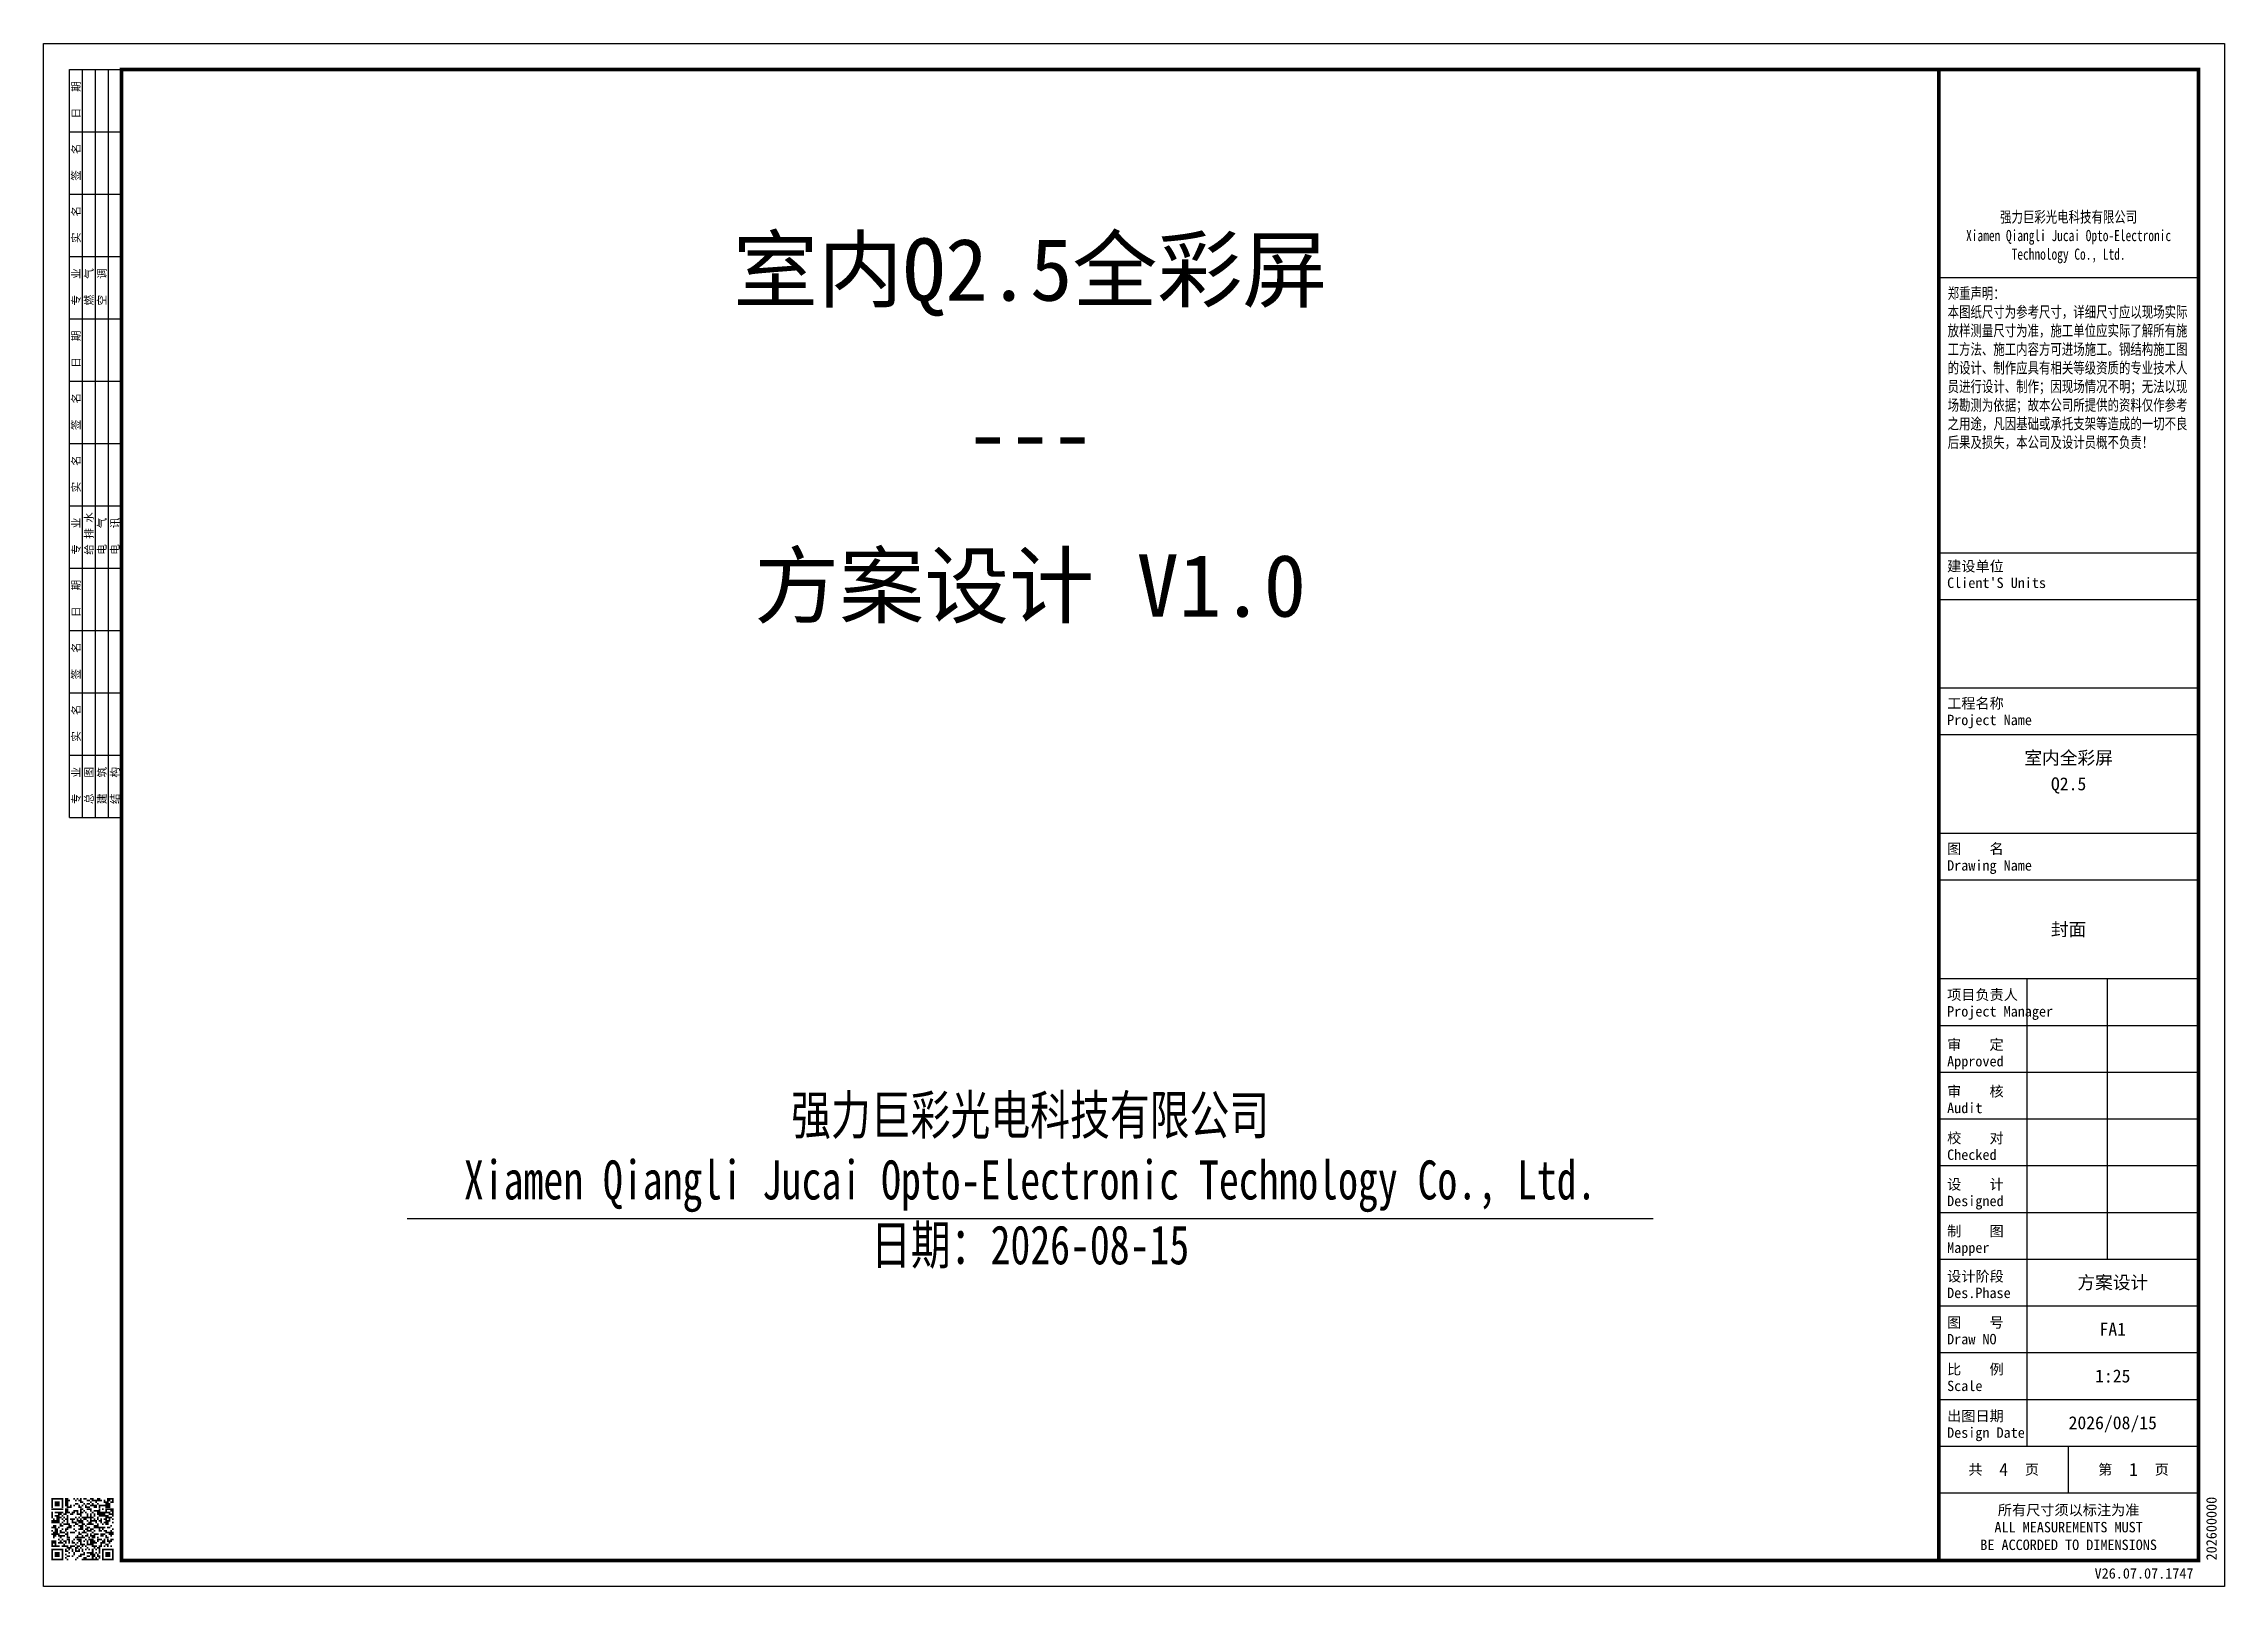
# Model space of a CAD drawing. Header units: millimetres. Extents: x -22809 to 19191, y -4184 to 3241.
# Drawn here: x -22809 to -12309, y -4184 to 3241 of the extents above; entities that cross this region are included whole.
import ezdxf
from ezdxf.enums import TextEntityAlignment as Align

# ---------------------------------------------------------------- set-up
doc = ezdxf.new("R2010")
doc.units = ezdxf.units.MM
doc.layers.add('会签栏框', color=4, linetype='Continuous')
doc.styles.add('ST', font='simsun.ttf', dxfattribs={"width": 0.75})

msp = doc.modelspace()

# ---------------------------------------------------------------- texts
at = {"color": 4, "style": 'ST'}
for s, insert, char_height, attachment_point in [('\\W1.0;室内Q2.5全彩屏', (-18059.2275, 2116.1375), 300, 5), ('\\W1.0;---', (-18059.2275, 1366.1375), 300, 5), ('\\W1.0;方案设计 V1.0', (-18059.2275, 616.1375), 300, 5), ('强力巨彩光电科技有限公司\\PXiamen Qiangli Jucai Opto-Electronic Technology Co., Ltd.\\P日期：2026-08-15', (-18059.2275, -1821.3625), 187.5, 2)]:
    msp.add_mtext(s, dxfattribs=dict(at, insert=insert, char_height=char_height, attachment_point=attachment_point))

# ---------------------------------------------------------------- blocks, each defined once
blk = doc.blocks.new('TK')
at = {"color": 4}
blk.add_lwpolyline([(0, 0), (-420, 0), (-420, 297), (0, 297)], close=True, dxfattribs=at)
at = {"color": 4, "const_width": 0.7}
blk.add_lwpolyline([(-5, 5), (-405, 5), (-405, 292), (-5, 292)], close=True, dxfattribs=at)
blk.add_lwpolyline([(-55, 5), (-55, 292)], dxfattribs=at)
at = {"color": 4}
for points in [[(-55, 252), (-5, 252)], [(-55, 199), (-5, 199)], [(-55, 190), (-5, 190)], [(-55, 173), (-5, 173)], [(-55, 164), (-5, 164)], [(-55, 145), (-5, 145)], [(-55, 136), (-5, 136)], [(-55, 117), (-5, 117)], [(-38, 27), (-38, 117)], [(-22.5, 63), (-22.5, 117)], [(-55, 108), (-5, 108)], [(-55, 99), (-5, 99)], [(-55, 90), (-5, 90)], [(-55, 81), (-5, 81)], [(-55, 72), (-5, 72)], [(-55, 63), (-5, 63)], [(-55, 54), (-5, 54)], [(-55, 45), (-5, 45)], [(-55, 36), (-5, 36)], [(-55, 27), (-5, 27)], [(-30, 18), (-30, 27)], [(-55, 18), (-5, 18)]]:
    blk.add_lwpolyline(points, dxfattribs=at)
at = {"color": 0, "const_width": 0.324}
for points in [[(-418.5, 16.84), (-416.23, 16.84)], [(-415.91, 16.84), (-415.26, 16.84)], [(-414.28, 16.84), (-413.96, 16.84)], [(-413.64, 16.84), (-413.31, 16.84)], [(-412.99, 16.84), (-412.66, 16.84)], [(-412.34, 16.84), (-411.69, 16.84)], [(-411.04, 16.84), (-410.39, 16.84)], [(-409.74, 16.84), (-409.09, 16.84)], [(-407.8, 16.84), (-406.5, 16.84)], [(-418.5, 16.51), (-418.18, 16.51)], [(-418.5, 16.19), (-418.18, 16.19)], [(-418.5, 15.86), (-418.18, 15.86)], [(-418.5, 15.54), (-418.18, 15.54)], [(-418.5, 15.22), (-418.18, 15.22)], [(-418.5, 14.89), (-416.23, 14.89)], [(-418.5, 14.24), (-418.18, 14.24)], [(-418.5, 13.92), (-418.18, 13.92)], [(-418.5, 13.59), (-418.18, 13.59)], [(-418.5, 13.27), (-418.18, 13.27)], [(-418.5, 12.62), (-416.88, 12.62)], [(-418.18, 12.95), (-417.85, 12.95)], [(-417.85, 16.19), (-416.88, 16.19)], [(-417.85, 15.86), (-416.88, 15.86)], [(-417.85, 15.54), (-416.88, 15.54)], [(-417.85, 14.24), (-416.23, 14.24)], [(-417.85, 13.59), (-416.88, 13.59)], [(-417.53, 13.27), (-416.55, 13.27)], [(-417.53, 12.95), (-416.88, 12.95)], [(-417.2, 13.92), (-416.55, 13.92)], [(-416.55, 16.51), (-416.23, 16.51)], [(-416.55, 16.19), (-416.23, 16.19)], [(-416.55, 15.86), (-416.23, 15.86)], [(-416.55, 15.54), (-416.23, 15.54)], [(-416.55, 15.22), (-416.23, 15.22)], [(-416.55, 13.59), (-416.23, 13.59)], [(-416.55, 12.95), (-416.23, 12.95)], [(-416.23, 13.92), (-415.58, 13.92)], [(-416.23, 13.27), (-415.91, 13.27)], [(-416.23, 12.62), (-415.91, 12.62)], [(-415.91, 16.51), (-414.93, 16.51)], [(-415.91, 16.19), (-415.26, 16.19)], [(-415.91, 15.86), (-415.26, 15.86)], [(-415.91, 15.54), (-415.26, 15.54)], [(-415.91, 14.89), (-415.26, 14.89)], [(-415.91, 14.57), (-415.26, 14.57)], [(-415.91, 14.24), (-414.93, 14.24)], [(-415.91, 12.95), (-415.26, 12.95)], [(-415.58, 15.22), (-414.61, 15.22)], [(-415.58, 13.59), (-415.26, 13.59)], [(-415.58, 13.27), (-415.26, 13.27)], [(-415.58, 12.62), (-415.26, 12.62)], [(-414.93, 15.54), (-414.61, 15.54)], [(-414.93, 13.92), (-414.28, 13.92)], [(-414.93, 12.95), (-413.96, 12.95)], [(-414.61, 14.24), (-413.96, 14.24)], [(-414.61, 12.62), (-414.28, 12.62)], [(-414.28, 15.54), (-413.96, 15.54)], [(-414.28, 14.57), (-413.31, 14.57)], [(-413.96, 16.51), (-413.64, 16.51)], [(-413.96, 15.86), (-413.31, 15.86)], [(-413.96, 13.27), (-413.64, 13.27)], [(-413.64, 14.24), (-413.31, 14.24)], [(-413.64, 13.92), (-412.66, 13.92)], [(-413.64, 12.95), (-413.31, 12.95)], [(-413.64, 12.62), (-412.34, 12.62)], [(-413.31, 16.51), (-412.66, 16.51)], [(-413.31, 15.54), (-412.99, 15.54)], [(-413.31, 15.22), (-412.66, 15.22)], [(-413.31, 13.27), (-412.99, 13.27)], [(-412.99, 16.19), (-412.34, 16.19)], [(-412.99, 14.89), (-412.34, 14.89)], [(-412.99, 14.57), (-412.66, 14.57)], [(-412.99, 14.24), (-412.34, 14.24)], [(-412.99, 13.59), (-412.66, 13.59)], [(-412.99, 12.95), (-412.66, 12.95)], [(-412.66, 15.54), (-412.34, 15.54)], [(-412.66, 13.27), (-410.39, 13.27)], [(-412.34, 15.86), (-412.01, 15.86)], [(-412.34, 14.57), (-412.01, 14.57)], [(-412.34, 12.95), (-411.69, 12.95)], [(-412.01, 15.54), (-411.69, 15.54)], [(-412.01, 15.22), (-411.04, 15.22)], [(-412.01, 14.24), (-411.69, 14.24)], [(-411.69, 16.51), (-411.04, 16.51)], [(-411.69, 15.86), (-411.04, 15.86)], [(-411.69, 14.89), (-410.72, 14.89)], [(-411.69, 13.92), (-411.36, 13.92)], [(-411.69, 13.59), (-411.36, 13.59)], [(-411.69, 12.62), (-411.36, 12.62)], [(-411.04, 16.19), (-410.72, 16.19)], [(-411.04, 15.54), (-409.74, 15.54)], [(-411.04, 14.57), (-410.72, 14.57)], [(-411.04, 13.92), (-410.72, 13.92)], [(-411.04, 13.59), (-410.72, 13.59)], [(-411.04, 12.95), (-410.72, 12.95)], [(-411.04, 12.62), (-409.74, 12.62)], [(-410.72, 16.51), (-408.77, 16.51)], [(-410.72, 15.86), (-410.39, 15.86)], [(-410.72, 14.24), (-410.39, 14.24)], [(-410.39, 15.22), (-409.74, 15.22)], [(-410.39, 14.57), (-409.09, 14.57)], [(-410.39, 13.92), (-410.07, 13.92)], [(-410.39, 13.59), (-410.07, 13.59)], [(-410.39, 12.95), (-410.07, 12.95)], [(-410.07, 16.19), (-409.74, 16.19)], [(-409.74, 15.86), (-409.42, 15.86)], [(-409.74, 14.24), (-407.15, 14.24)], [(-409.74, 13.92), (-408.12, 13.92)], [(-409.74, 13.27), (-409.42, 13.27)], [(-409.74, 12.95), (-409.42, 12.95)], [(-409.42, 15.54), (-407.15, 15.54)], [(-409.42, 15.22), (-409.09, 15.22)], [(-409.42, 14.89), (-409.09, 14.89)], [(-409.42, 13.59), (-407.47, 13.59)], [(-409.42, 12.62), (-408.77, 12.62)], [(-409.09, 12.95), (-408.77, 12.95)], [(-408.77, 14.89), (-408.45, 14.89)], [(-408.45, 16.51), (-408.12, 16.51)], [(-408.45, 16.19), (-407.47, 16.19)], [(-408.45, 12.95), (-407.8, 12.95)], [(-408.12, 15.86), (-407.15, 15.86)], [(-408.12, 15.22), (-407.15, 15.22)], [(-408.12, 14.89), (-406.5, 14.89)], [(-408.12, 14.57), (-407.8, 14.57)], [(-408.12, 13.27), (-406.82, 13.27)], [(-408.12, 12.62), (-407.15, 12.62)], [(-407.8, 16.51), (-407.15, 16.51)], [(-407.47, 13.92), (-406.5, 13.92)], [(-407.47, 12.95), (-407.15, 12.95)], [(-407.15, 16.19), (-406.5, 16.19)], [(-407.15, 14.57), (-406.5, 14.57)], [(-406.82, 16.51), (-406.5, 16.51)], [(-406.82, 14.24), (-406.5, 14.24)], [(-406.82, 13.59), (-406.5, 13.59)], [(-406.82, 12.95), (-406.5, 12.95)], [(-418.5, 12.3), (-416.88, 12.3)], [(-418.5, 11.32), (-417.53, 11.32)], [(-418.5, 10.68), (-418.18, 10.68)], [(-418.5, 10.03), (-416.88, 10.03)], [(-418.5, 8.73), (-417.53, 8.73)], [(-418.5, 8.41), (-417.53, 8.41)], [(-418.18, 11.65), (-417.53, 11.65)], [(-418.18, 10.35), (-417.2, 10.35)], [(-418.18, 9.7), (-417.53, 9.7)], [(-418.18, 9.38), (-417.85, 9.38)], [(-417.85, 11), (-417.2, 11)], [(-417.85, 10.68), (-417.2, 10.68)], [(-417.2, 11.32), (-416.88, 11.32)], [(-417.2, 9.7), (-415.91, 9.7)], [(-417.2, 9.05), (-416.88, 9.05)], [(-417.2, 8.41), (-416.23, 8.41)], [(-416.88, 11.97), (-416.55, 11.97)], [(-416.88, 11.65), (-416.23, 11.65)], [(-416.88, 10.68), (-416.55, 10.68)], [(-416.88, 10.35), (-415.91, 10.35)], [(-416.88, 9.38), (-416.55, 9.38)], [(-416.88, 8.73), (-416.55, 8.73)], [(-416.55, 12.3), (-416.23, 12.3)], [(-416.55, 11), (-416.23, 11)], [(-416.55, 9.05), (-416.23, 9.05)], [(-416.23, 11.97), (-414.93, 11.97)], [(-416.23, 8.73), (-415.58, 8.73)], [(-415.91, 11), (-415.26, 11)], [(-415.91, 10.68), (-415.58, 10.68)], [(-415.91, 10.03), (-415.26, 10.03)], [(-415.91, 8.41), (-415.58, 8.41)], [(-415.58, 12.3), (-415.26, 12.3)], [(-415.58, 11.32), (-414.61, 11.32)], [(-415.58, 10.35), (-415.26, 10.35)], [(-415.58, 9.7), (-415.26, 9.7)], [(-415.58, 9.38), (-414.93, 9.38)], [(-415.58, 9.05), (-414.93, 9.05)], [(-415.26, 11.65), (-414.61, 11.65)], [(-415.26, 8.73), (-414.93, 8.73)], [(-415.26, 8.41), (-414.93, 8.41)], [(-414.93, 10.35), (-413.96, 10.35)], [(-414.61, 12.3), (-413.64, 12.3)], [(-414.61, 8.73), (-414.28, 8.73)], [(-414.61, 8.41), (-413.96, 8.41)], [(-414.28, 11.65), (-413.96, 11.65)], [(-414.28, 11), (-413.96, 11)], [(-414.28, 9.05), (-413.96, 9.05)], [(-413.96, 11.97), (-413.31, 11.97)], [(-413.96, 10.68), (-413.64, 10.68)], [(-413.96, 9.38), (-412.01, 9.38)], [(-413.64, 9.7), (-413.31, 9.7)], [(-413.64, 9.05), (-412.66, 9.05)], [(-413.64, 8.41), (-413.31, 8.41)], [(-413.31, 12.3), (-412.34, 12.3)], [(-413.31, 11.65), (-412.34, 11.65)], [(-413.31, 11), (-412.34, 11)], [(-413.31, 10.35), (-412.99, 10.35)], [(-413.31, 10.03), (-412.66, 10.03)], [(-413.31, 8.73), (-412.66, 8.73)], [(-412.99, 11.32), (-412.34, 11.32)], [(-412.99, 8.41), (-412.66, 8.41)], [(-412.66, 11.97), (-412.01, 11.97)], [(-412.66, 10.35), (-411.69, 10.35)], [(-412.66, 9.7), (-412.34, 9.7)], [(-412.34, 10.68), (-412.01, 10.68)], [(-412.34, 8.73), (-412.01, 8.73)], [(-412.01, 11.65), (-411.69, 11.65)], [(-412.01, 11), (-411.36, 11)], [(-412.01, 9.7), (-411.36, 9.7)], [(-412.01, 9.05), (-411.69, 9.05)], [(-411.69, 11.97), (-410.39, 11.97)], [(-411.69, 11.32), (-411.04, 11.32)], [(-411.69, 10.68), (-410.72, 10.68)], [(-411.69, 10.03), (-411.36, 10.03)], [(-411.69, 8.73), (-411.36, 8.73)], [(-411.69, 8.41), (-411.36, 8.41)], [(-411.36, 12.3), (-410.72, 12.3)], [(-411.36, 9.38), (-411.04, 9.38)], [(-411.36, 9.05), (-410.39, 9.05)], [(-411.04, 11), (-410.39, 11)], [(-411.04, 10.03), (-410.72, 10.03)], [(-411.04, 9.7), (-410.07, 9.7)], [(-411.04, 8.73), (-410.07, 8.73)], [(-411.04, 8.41), (-409.74, 8.41)], [(-410.72, 10.35), (-410.39, 10.35)], [(-410.72, 9.38), (-410.07, 9.38)], [(-410.39, 11.65), (-409.42, 11.65)], [(-410.39, 11.32), (-408.12, 11.32)], [(-410.39, 10.68), (-410.07, 10.68)], [(-410.39, 10.03), (-409.42, 10.03)], [(-410.07, 12.3), (-409.74, 12.3)], [(-409.74, 11.97), (-409.42, 11.97)], [(-409.74, 9.38), (-409.42, 9.38)], [(-409.74, 9.05), (-408.77, 9.05)], [(-409.74, 8.73), (-409.42, 8.73)], [(-409.42, 11), (-409.09, 11)], [(-409.42, 10.68), (-408.77, 10.68)], [(-409.09, 12.3), (-408.77, 12.3)], [(-409.09, 10.03), (-408.12, 10.03)], [(-409.09, 9.7), (-408.45, 9.7)], [(-409.09, 8.41), (-408.12, 8.41)], [(-408.77, 11.97), (-408.45, 11.97)], [(-408.77, 11), (-408.45, 11)], [(-408.77, 8.73), (-408.12, 8.73)], [(-408.45, 12.3), (-407.47, 12.3)], [(-408.45, 10.68), (-407.8, 10.68)], [(-408.45, 9.05), (-408.12, 9.05)], [(-408.12, 11.97), (-407.47, 11.97)], [(-408.12, 10.35), (-406.5, 10.35)], [(-408.12, 9.7), (-407.8, 9.7)], [(-408.12, 9.38), (-407.47, 9.38)], [(-407.8, 11.32), (-407.15, 11.32)], [(-407.8, 9.05), (-407.47, 9.05)], [(-407.8, 8.73), (-406.82, 8.73)], [(-407.47, 10.03), (-406.5, 10.03)], [(-407.47, 8.41), (-407.15, 8.41)], [(-407.15, 11.65), (-406.82, 11.65)], [(-407.15, 10.68), (-406.82, 10.68)], [(-407.15, 9.7), (-406.82, 9.7)], [(-407.15, 9.05), (-406.5, 9.05)], [(-406.82, 12.3), (-406.5, 12.3)], [(-406.82, 11), (-406.5, 11)], [(-418.5, 8.08), (-418.18, 8.08)], [(-418.5, 7.76), (-416.88, 7.76)], [(-418.5, 7.11), (-416.23, 7.11)], [(-418.5, 6.78), (-418.18, 6.78)], [(-418.5, 6.46), (-418.18, 6.46)], [(-418.5, 6.14), (-418.18, 6.14)], [(-418.5, 5.81), (-418.18, 5.81)], [(-418.5, 5.49), (-418.18, 5.49)], [(-418.5, 5.16), (-416.23, 5.16)], [(-417.85, 8.08), (-417.53, 8.08)], [(-417.85, 6.46), (-416.88, 6.46)], [(-417.85, 6.14), (-416.88, 6.14)], [(-417.85, 5.81), (-416.88, 5.81)], [(-416.55, 7.76), (-415.26, 7.76)], [(-416.55, 6.78), (-416.23, 6.78)], [(-416.55, 6.46), (-416.23, 6.46)], [(-416.55, 6.14), (-416.23, 6.14)], [(-416.55, 5.81), (-416.23, 5.81)], [(-416.55, 5.49), (-416.23, 5.49)], [(-416.23, 8.08), (-415.91, 8.08)], [(-415.91, 7.11), (-415.58, 7.11)], [(-415.91, 6.78), (-415.26, 6.78)], [(-415.91, 6.14), (-415.58, 6.14)], [(-415.91, 5.49), (-415.58, 5.49)], [(-415.58, 7.43), (-414.61, 7.43)], [(-415.58, 5.81), (-414.93, 5.81)], [(-415.58, 5.16), (-415.26, 5.16)], [(-415.26, 7.11), (-414.93, 7.11)], [(-415.26, 6.46), (-414.93, 6.46)], [(-414.93, 7.76), (-413.96, 7.76)], [(-414.61, 7.11), (-414.28, 7.11)], [(-414.61, 6.78), (-414.28, 6.78)], [(-414.61, 5.81), (-414.28, 5.81)], [(-414.28, 6.46), (-413.96, 6.46)], [(-414.28, 6.14), (-413.96, 6.14)], [(-413.96, 8.08), (-413.64, 8.08)], [(-413.96, 7.43), (-413.31, 7.43)], [(-413.96, 7.11), (-413.64, 7.11)], [(-413.96, 6.78), (-412.99, 6.78)], [(-413.96, 5.16), (-413.64, 5.16)], [(-413.64, 7.76), (-412.99, 7.76)], [(-413.64, 5.49), (-413.31, 5.49)], [(-413.31, 7.11), (-412.99, 7.11)], [(-413.31, 5.81), (-412.66, 5.81)], [(-412.99, 8.08), (-412.01, 8.08)], [(-412.99, 7.43), (-412.66, 7.43)], [(-412.99, 6.14), (-412.01, 6.14)], [(-412.66, 7.76), (-412.34, 7.76)], [(-412.66, 7.11), (-412.34, 7.11)], [(-412.66, 6.78), (-412.34, 6.78)], [(-412.66, 5.16), (-409.42, 5.16)], [(-412.34, 6.46), (-412.01, 6.46)], [(-412.34, 5.49), (-411.69, 5.49)], [(-412.01, 7.76), (-411.69, 7.76)], [(-412.01, 7.11), (-411.69, 7.11)], [(-411.69, 8.08), (-410.39, 8.08)], [(-411.69, 7.43), (-411.36, 7.43)], [(-411.69, 6.46), (-410.39, 6.46)], [(-411.69, 5.81), (-411.04, 5.81)], [(-411.36, 7.11), (-411.04, 7.11)], [(-411.04, 6.14), (-410.07, 6.14)], [(-410.72, 7.76), (-409.74, 7.76)], [(-410.72, 7.11), (-410.39, 7.11)], [(-410.72, 6.78), (-410.39, 6.78)], [(-410.72, 5.81), (-410.07, 5.81)], [(-410.72, 5.49), (-410.39, 5.49)], [(-410.39, 7.43), (-410.07, 7.43)], [(-410.07, 7.11), (-409.74, 7.11)], [(-410.07, 6.46), (-409.74, 6.46)], [(-410.07, 5.49), (-409.74, 5.49)], [(-409.74, 7.43), (-409.09, 7.43)], [(-409.74, 6.14), (-409.42, 6.14)], [(-409.74, 5.81), (-409.09, 5.81)], [(-409.42, 7.76), (-408.77, 7.76)], [(-409.42, 7.11), (-409.09, 7.11)], [(-409.42, 6.78), (-409.09, 6.78)], [(-409.42, 6.46), (-409.09, 6.46)], [(-409.42, 5.49), (-409.09, 5.49)], [(-409.09, 8.08), (-408.77, 8.08)], [(-408.77, 7.11), (-406.5, 7.11)], [(-408.77, 6.78), (-408.45, 6.78)], [(-408.77, 6.46), (-408.45, 6.46)], [(-408.77, 6.14), (-408.45, 6.14)], [(-408.77, 5.81), (-408.45, 5.81)], [(-408.77, 5.49), (-408.45, 5.49)], [(-408.77, 5.16), (-406.5, 5.16)], [(-408.45, 7.76), (-408.12, 7.76)], [(-408.12, 8.08), (-407.47, 8.08)], [(-408.12, 6.46), (-407.15, 6.46)], [(-408.12, 6.14), (-407.15, 6.14)], [(-408.12, 5.81), (-407.15, 5.81)], [(-407.8, 7.76), (-407.47, 7.76)], [(-407.15, 7.76), (-406.82, 7.76)], [(-406.82, 6.78), (-406.5, 6.78)], [(-406.82, 6.46), (-406.5, 6.46)], [(-406.82, 6.14), (-406.5, 6.14)], [(-406.82, 5.81), (-406.5, 5.81)], [(-406.82, 5.49), (-406.5, 5.49)]]:
    blk.add_lwpolyline(points, dxfattribs=at)
at = {"layer": '会签栏框', "color": 4}
for points in [[(-415, 148), (-415, 292)], [(-415, 292), (-405, 292)], [(-412.5, 148), (-412.5, 292)], [(-410, 148), (-410, 292)], [(-407.5, 148), (-407.5, 292)], [(-415, 280), (-405, 280)], [(-415, 268), (-405, 268)], [(-415, 256), (-405, 256)], [(-415, 244), (-405, 244)], [(-415, 232), (-405, 232)], [(-415, 220), (-405, 220)], [(-415, 208), (-405, 208)], [(-415, 196), (-405, 196)], [(-415, 184), (-405, 184)], [(-415, 172), (-405, 172)], [(-415, 160), (-405, 160)], [(-415, 148), (-405, 148)]]:
    blk.add_lwpolyline(points, dxfattribs=at)
at = {"color": 4, "style": 'ST'}
for s, p in [('建设单位', (-53.4, 195.4)), ("Client'S Units", (-53.4, 192.2)), ('工程名称', (-53.4, 169)), ('Project Name', (-53.4, 165.8)), ('图    名', (-53.4, 141)), ('Drawing Name', (-53.4, 137.8)), ('项目负责人', (-53.4, 112.9)), ('Project Manager', (-53.4, 109.7)), ('审    定', (-53.4, 103.3)), ('Approved', (-53.4, 100.1)), ('审    核', (-53.4, 94.3)), ('Audit', (-53.4, 91.1)), ('校    对', (-53.4, 85.3)), ('Checked', (-53.4, 82.1)), ('设    计', (-53.4, 76.4)), ('Designed', (-53.4, 73.2)), ('制    图', (-53.4, 67.4)), ('Mapper', (-53.4, 64.2)), ('设计阶段', (-53.4, 58.7)), ('Des.Phase', (-53.4, 55.5)), ('图    号', (-53.4, 49.8)), ('Draw NO', (-53.4, 46.6)), ('比    例', (-53.4, 40.8)), ('Scale', (-53.4, 37.6)), ('出图日期', (-53.4, 31.8)), ('Design Date', (-53.4, 28.6)), ('V26.07.07.1747', (-25, 1.5))]:
    blk.add_text(s, height=2, dxfattribs=at).set_placement(p)
for s, p in [('共      页', (-42.5, 22.5)), ('第      页', (-17.5, 22.5))]:
    blk.add_text(s, height=2, dxfattribs=at).set_placement(p, align=Align.MIDDLE_CENTER)
blk.add_text('202600000', height=2, rotation=90, dxfattribs=at).set_placement((-1.5, 5))
for s, p in [('所有尺寸须以标注为准', (-30, 13.7)), ('BE ACCORDED TO DIMENSIONS', (-30, 7)), ('ALL MEASUREMENTS MUST', (-30, 10.4))]:
    blk.add_text(s, height=2, dxfattribs=at).set_placement(p, align=Align.CENTER)
at = {"color": 4, "char_height": 2.15, "style": 'ST'}
for s, insert, width, attachment_point in [('强力巨彩光电科技有限公司\\PXiamen Qiangli Jucai Opto-Electronic Technology Co., Ltd.', (-30, 259.7), 50, 5), ('郑重声明：\\P本图纸尺寸为参考尺寸，详细尺寸应以现场实际放样测量尺寸为准，施工单位应实际了解所有施工方法、施工内容方可进场施工。钢结构施工图的设计、制作应具有相关等级资质的专业技术人员进行设计、制作；因现场情况不明；无法以现场勘测为依据；故本公司所提供的资料仅作参考之用途，凡因基础或承托支架等造成的一切不良后果及损失，本公司及设计员概不负责！', (-53.3, 250), 46.8, 1)]:
    blk.add_mtext(s, dxfattribs=dict(at, insert=insert, width=width, attachment_point=attachment_point))
at = {"color": 4, "style": 'ST'}
for tag, p in [('建设单位', (-30, 181.5)), ('工程名称1', (-30, 159.5)), ('工程名称2', (-30, 154.5)), ('工程名称3', (-30, 149.5)), ('图名', (-30, 126.5)), ('设计阶段', (-21.5, 58.5)), ('图号', (-21.5, 49.5)), ('比例', (-21.5, 40.5)), ('出图日期', (-21.5, 31.5)), ('总页', (-42.5, 22.5)), ('页码', (-17.5, 22.5))]:
    blk.add_attdef(tag, text='', height=2.5, dxfattribs=at).set_placement(p, align=Align.MIDDLE_CENTER)
at = {"layer": '会签栏框', "color": 4, "style": 'ST'}
for s, p in [('日   期', (-413, 282.6)), ('签   名', (-413, 270.6)), ('实   名', (-413, 258.6)), ('专   业', (-413, 246.6)), ('燃   气', (-410.5, 246.6)), ('空   调', (-408, 246.6)), ('日   期', (-413, 234.6)), ('签   名', (-413, 222.6)), ('实   名', (-413, 210.6)), ('给 排 水', (-410.5, 198.6)), ('专   业', (-413, 198.6)), ('电   气', (-408, 198.6)), ('电   讯', (-405.5, 198.6)), ('日   期', (-413, 186.6)), ('签   名', (-413, 174.6)), ('实   名', (-413, 162.6)), ('专   业', (-413, 150.6)), ('总   图', (-410.5, 150.6)), ('建   筑', (-408, 150.6)), ('结   构', (-405.5, 150.6))]:
    blk.add_text(s, height=1.5, rotation=90, dxfattribs=at).set_placement(p)

# ---------------------------------------------------------------- linework, layer by layer
at = {"color": 4}
msp.add_line((-21059.2275, -2413.8625), (-15059.2275, -2413.8625), dxfattribs=at)

# ---------------------------------------------------------------- block references
at = {"xscale": 25, "yscale": 25}
msp.add_blockref('TK', (-12309.2275, -4183.8625), dxfattribs=at).add_auto_attribs({'工程名称1': '室内全彩屏', '工程名称2': 'Q2.5', '图名': '封面', '设计阶段': '方案设计', '图号': 'FA1', '比例': '1:25', '出图日期': '2026/08/15', '总页': '4', '页码': '1'})

msp.set_redraw_order([(e.dxf.handle, doc.entitydb.next_handle()) for e in msp.query("TEXT MTEXT ATTDEF DIMENSION ARC_DIMENSION")])  # texts and dimensions are drawn at this point

doc.saveas('drawing.dxf')
